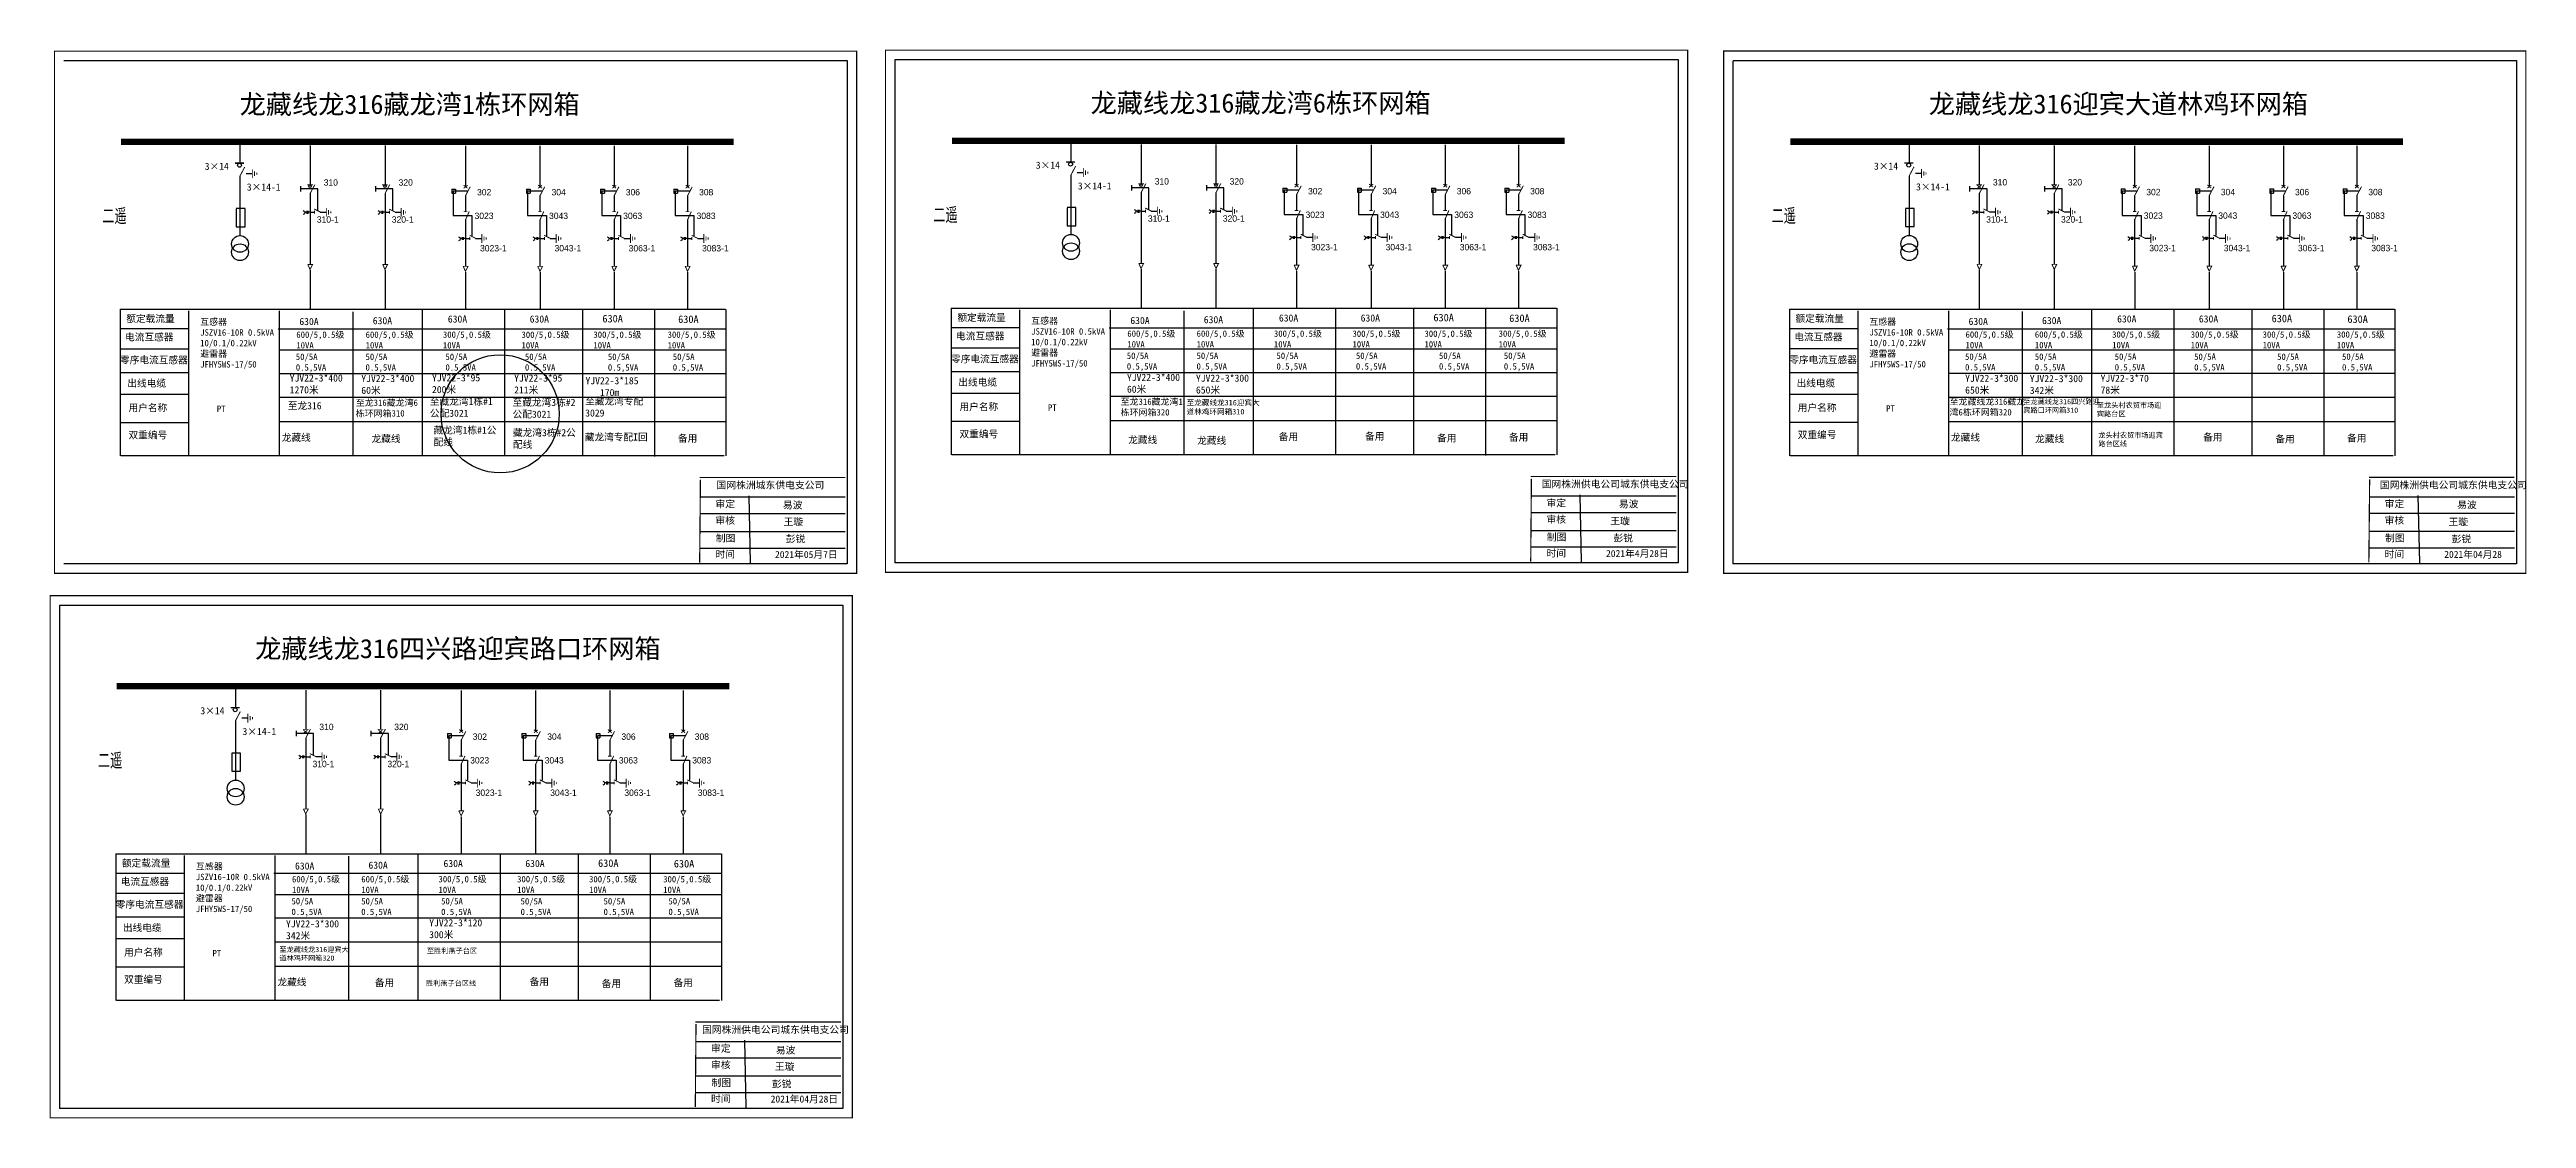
# Model space of a CAD drawing. Extents: x -188 to 199, y -69 to 98.
import ezdxf

# ---------------------------------------------------------------- set-up
doc = ezdxf.new("R2010")
doc.units = 0
doc.header["$LTSCALE"] = 0.774411
doc.linetypes.add('ACAD_ISO02W100', pattern=[15, 12, -3])
doc.linetypes.add('CENTER', pattern=[50.8, 31.75, -6.35, 6.35, -6.35])
doc.layers.get('0').update_dxf_attribs({"linetype": 'CONTINUOUS'})
doc.layers.add('2', color=7, linetype='CONTINUOUS')
doc.layers.add('3', color=7, linetype='CONTINUOUS')
doc.styles.add('hztxt_txtstyle_0.00_0_0', font='simkai.ttf')
doc.styles.add('hztxt_txtstyle_1.80_0_0', font='', dxfattribs={"height": 1.8, "bigfont": 'hztxt.shx'})
doc.styles.add('hztxt_txtstyle_2.70_0_0', font='simkai.ttf', dxfattribs={"height": 2.7})
doc.styles.add('KaiTi_txtstyle_1.11_0_0', font='simkai.ttf', dxfattribs={"height": 1.109414})
doc.styles.add('字体', font='', dxfattribs={"height": 2.5})
doc.styles.add('宋体', font='', dxfattribs={"width": 0.65})
doc.styles.get('hztxt_txtstyle_1.80_0_0').set_extended_font_data('hztxt')
doc.styles.get('字体').set_extended_font_data('SimSun')
doc.styles.get('宋体').set_extended_font_data('SimSun')

msp = doc.modelspace()

# ---------------------------------------------------------------- texts
at = {"color": 0, "linetype": 'Continuous', "style": 'hztxt_txtstyle_2.70_0_0'}
for s, p in [('3×14', (-163.9, 79.1)), ('3×14', (-33.9, 79.27)), ('3×14', (97.21, 79.12)), ('3×14-1', (-157.31, 75.85)), ('3×14-1', (-27.32, 76.02)), ('3×14-1', (103.8, 75.88)), ('3×14', (-164.58, -6.08)), ('3×14-1', (-157.99, -9.33))]:
    msp.add_text(s, height=1.109, dxfattribs=at).set_placement(p)
at = {"color": 0, "style": 'hztxt_txtstyle_1.80_0_0'}
for s, p in [('310', (-145.29, 76.62)), ('320', (-133.57, 76.62)), ('310', (-15.3, 76.79)), ('320', (-3.58, 76.79)), ('310', (115.82, 76.65)), ('320', (127.54, 76.65)), ('302', (-121.3, 75.1)), ('304', (-109.64, 75.1)), ('306', (-98.04, 75.1)), ('308', (-86.57, 75.1)), ('302', (8.69, 75.26)), ('304', (20.35, 75.26)), ('306', (31.95, 75.26)), ('308', (43.43, 75.26)), ('302', (139.81, 75.12)), ('304', (151.47, 75.12)), ('306', (163.07, 75.12)), ('308', (174.54, 75.12)), ('310-1', (-146.36, 70.82)), ('320-1', (-134.64, 70.82)), ('3023', (-121.69, 71.4)), ('3043', (-110.04, 71.4)), ('3063', (-98.44, 71.4)), ('3083', (-86.96, 71.4)), ('310-1', (-16.36, 70.98)), ('320-1', (-4.64, 70.98)), ('3023', (8.3, 71.57)), ('3043', (19.96, 71.57)), ('3063', (31.56, 71.57)), ('3083', (43.03, 71.57)), ('310-1', (114.76, 70.84)), ('320-1', (126.47, 70.84)), ('3023', (139.42, 71.43)), ('3043', (151.07, 71.43)), ('3063', (162.67, 71.43)), ('3083', (174.15, 71.43)), ('3023-1', (-120.83, 66.33)), ('3043-1', (-109.18, 66.33)), ('3063-1', (-97.58, 66.33)), ('3083-1', (-86.1, 66.33)), ('3023-1', (9.16, 66.5)), ('3043-1', (20.82, 66.5)), ('3063-1', (32.42, 66.5)), ('3083-1', (43.89, 66.5)), ('3023-1', (140.28, 66.36)), ('3043-1', (151.93, 66.36)), ('3063-1', (163.53, 66.36)), ('3083-1', (175.01, 66.36)), ('310', (-145.97, -8.56)), ('320', (-134.25, -8.56)), ('302', (-121.98, -10.08)), ('304', (-110.32, -10.08)), ('306', (-98.72, -10.08)), ('308', (-87.25, -10.08)), ('310-1', (-147.04, -14.36)), ('320-1', (-135.32, -14.36)), ('3023', (-122.38, -13.78)), ('3043', (-110.72, -13.78)), ('3063', (-99.12, -13.78)), ('3083', (-87.64, -13.78)), ('3023-1', (-121.52, -18.85)), ('3043-1', (-109.86, -18.85)), ('3063-1', (-98.26, -18.85)), ('3083-1', (-86.78, -18.85))]:
    msp.add_text(s, height=0.998, dxfattribs=at).set_placement(p)
at = {"color": 0, "linetype": 'Continuous', "attachment_point": 1}
for s, insert, char_height, width, style in [('{\\C256;龙藏线龙316藏龙湾1栋环网箱}', (-158.43, 90.85), 3, 90.5642, '字体'), ('{\\C256;龙藏线龙316藏龙湾6栋环网箱}', (-25.32, 91.05), 3, 90.5642, '字体'), ('{\\C256;龙藏线龙316迎宾大道林鸡环网箱}', (105.79, 90.91), 3, 90.5642, '字体'), ('{\\fSimSun|b0|i0|c134|p2;额定载流量}', (-176.17, 56.37), 1.1094, 17.8852, 'hztxt_txtstyle_2.70_0_0'), ('\\A1;{\\fSimSun|b0|i0|c134|p2;互感器\\PJSZV16-10R 0.5kVA\\P10/0.1/0.22kV\\P避雷器\\PJFHY5WS-17/50}', (-164.61, 55.82), 0.9985, 18.4113, 'hztxt_txtstyle_2.70_0_0'), ('{\\fSimSun|b0|i0|c134|p2;630A}', (-149.1, 55.92), 1.1094, 17.8852, 'hztxt_txtstyle_2.70_0_0'), ('{\\fSimSun|b0|i0|c134|p2;630A}', (-137.61, 56.05), 1.1094, 17.8852, 'hztxt_txtstyle_2.70_0_0'), ('{\\fSimSun|b0|i0|c134|p2;630A}', (-125.87, 56.31), 1.1094, 17.8852, 'hztxt_txtstyle_2.70_0_0'), ('{\\fSimSun|b0|i0|c134|p2;630A}', (-113.07, 56.31), 1.1094, 17.8852, 'hztxt_txtstyle_2.70_0_0'), ('{\\fSimSun|b0|i0|c134|p2;630A}', (-101.69, 56.4), 1.1757, 9.454, 'hztxt_txtstyle_0.00_0_0'), ('{\\fSimSun|b0|i0|c134|p2;630A}', (-89.84, 56.31), 1.1757, 9.454, 'hztxt_txtstyle_0.00_0_0'), ('{\\fSimSun|b0|i0|c134|p2;额定载流量}', (-46.17, 56.54), 1.1094, 17.8852, 'hztxt_txtstyle_2.70_0_0'), ('\\A1;{\\fSimSun|b0|i0|c134|p2;互感器\\PJSZV16-10R 0.5kVA\\P10/0.1/0.22kV\\P避雷器\\PJFHY5WS-17/50}', (-34.62, 55.98), 0.9985, 18.4113, 'hztxt_txtstyle_2.70_0_0'), ('{\\fSimSun|b0|i0|c134|p2;630A}', (-19.11, 56.08), 1.1094, 17.8852, 'hztxt_txtstyle_2.70_0_0'), ('{\\fSimSun|b0|i0|c134|p2;630A}', (-7.62, 56.21), 1.1094, 17.8852, 'hztxt_txtstyle_2.70_0_0'), ('{\\fSimSun|b0|i0|c134|p2;630A}', (4.13, 56.47), 1.1094, 17.8852, 'hztxt_txtstyle_2.70_0_0'), ('{\\fSimSun|b0|i0|c134|p2;630A}', (16.92, 56.47), 1.1094, 17.8852, 'hztxt_txtstyle_2.70_0_0'), ('{\\fSimSun|b0|i0|c134|p2;630A}', (28.3, 56.57), 1.1757, 9.454, 'hztxt_txtstyle_0.00_0_0'), ('{\\fSimSun|b0|i0|c134|p2;630A}', (40.16, 56.47), 1.1757, 9.454, 'hztxt_txtstyle_0.00_0_0'), ('{\\fSimSun|b0|i0|c134|p2;额定载流量}', (84.94, 56.4), 1.1094, 17.8852, 'hztxt_txtstyle_2.70_0_0'), ('\\A1;{\\fSimSun|b0|i0|c134|p2;互感器\\PJSZV16-10R 0.5kVA\\P10/0.1/0.22kV\\P避雷器\\PJFHY5WS-17/50}', (96.5, 55.84), 0.9985, 18.4113, 'hztxt_txtstyle_2.70_0_0'), ('{\\fSimSun|b0|i0|c134|p2;630A}', (112.01, 55.94), 1.1094, 17.8852, 'hztxt_txtstyle_2.70_0_0'), ('{\\fSimSun|b0|i0|c134|p2;630A}', (123.5, 56.07), 1.1094, 17.8852, 'hztxt_txtstyle_2.70_0_0'), ('{\\fSimSun|b0|i0|c134|p2;630A}', (135.25, 56.33), 1.1094, 17.8852, 'hztxt_txtstyle_2.70_0_0'), ('{\\fSimSun|b0|i0|c134|p2;630A}', (148.04, 56.33), 1.1094, 17.8852, 'hztxt_txtstyle_2.70_0_0'), ('{\\fSimSun|b0|i0|c134|p2;630A}', (159.42, 56.43), 1.1757, 9.454, 'hztxt_txtstyle_0.00_0_0'), ('{\\fSimSun|b0|i0|c134|p2;630A}', (171.27, 56.33), 1.1757, 9.454, 'hztxt_txtstyle_0.00_0_0'), ('{\\fSimSun|b0|i0|c134|p2;电流互感器}', (-176.36, 53.49), 1.1094, 17.8852, 'hztxt_txtstyle_2.70_0_0'), ('{\\fSimSun|b0|i0|c134|p2;50/5A\\P0.5,5VA}', (-149.65, 50.35), 0.9985, 17.8852, 'hztxt_txtstyle_2.70_0_0'), ('\\A1;{\\fSimSun|b0|i0|c134|p2;600/5,0.5级\\P10VA}', (-149.57, 53.81), 0.9985, 18.4113, 'hztxt_txtstyle_2.70_0_0'), ('{\\fSimSun|b0|i0|c134|p2;50/5A\\P0.5,5VA}', (-138.74, 50.35), 0.9985, 17.8852, 'hztxt_txtstyle_2.70_0_0'), ('\\A1;{\\fSimSun|b0|i0|c134|p2;600/5,0.5级\\P10VA}', (-138.73, 53.81), 0.9985, 18.4113, 'hztxt_txtstyle_2.70_0_0'), ('\\A1;{\\fSimSun|b0|i0|c134|p2;300/5,0.5级\\P10VA}', (-126.64, 53.81), 0.9985, 18.4113, 'hztxt_txtstyle_2.70_0_0'), ('{\\fSimSun|b0|i0|c134|p2;50/5A\\P0.5,5VA}', (-126.24, 50.35), 0.9985, 17.8852, 'hztxt_txtstyle_2.70_0_0'), ('\\A1;{\\fSimSun|b0|i0|c134|p2;300/5,0.5级\\P10VA}', (-114.35, 53.81), 0.9985, 18.4113, 'hztxt_txtstyle_2.70_0_0'), ('{\\fSimSun|b0|i0|c134|p2;50/5A\\P0.5,5VA}', (-113.81, 50.35), 0.9985, 17.8852, 'hztxt_txtstyle_2.70_0_0'), ('\\A1;{\\fSimSun|b0|i0|c134|p2;300/5,0.5级\\P10VA}', (-103.1, 53.81), 0.9985, 18.4113, 'hztxt_txtstyle_2.70_0_0'), ('{\\fSimSun|b0|i0|c134|p2;50/5A\\P0.5,5VA}', (-100.83, 50.35), 0.9985, 17.8852, 'hztxt_txtstyle_2.70_0_0'), ('\\A1;{\\fSimSun|b0|i0|c134|p2;300/5,0.5级\\P10VA}', (-91.49, 53.81), 0.9985, 18.4113, 'hztxt_txtstyle_2.70_0_0'), ('{\\fSimSun|b0|i0|c134|p2;50/5A\\P0.5,5VA}', (-90.68, 50.35), 0.9985, 17.8852, 'hztxt_txtstyle_2.70_0_0'), ('{\\fSimSun|b0|i0|c134|p2;电流互感器}', (-46.37, 53.65), 1.1094, 17.8852, 'hztxt_txtstyle_2.70_0_0'), ('{\\fSimSun|b0|i0|c134|p2;50/5A\\P0.5,5VA}', (-19.66, 50.51), 0.9985, 17.8852, 'hztxt_txtstyle_2.70_0_0'), ('\\A1;{\\fSimSun|b0|i0|c134|p2;600/5,0.5级\\P10VA}', (-19.58, 53.97), 0.9985, 18.4113, 'hztxt_txtstyle_2.70_0_0'), ('{\\fSimSun|b0|i0|c134|p2;50/5A\\P0.5,5VA}', (-8.75, 50.51), 0.9985, 17.8852, 'hztxt_txtstyle_2.70_0_0'), ('\\A1;{\\fSimSun|b0|i0|c134|p2;600/5,0.5级\\P10VA}', (-8.74, 53.97), 0.9985, 18.4113, 'hztxt_txtstyle_2.70_0_0'), ('\\A1;{\\fSimSun|b0|i0|c134|p2;300/5,0.5级\\P10VA}', (3.35, 53.97), 0.9985, 18.4113, 'hztxt_txtstyle_2.70_0_0'), ('{\\fSimSun|b0|i0|c134|p2;50/5A\\P0.5,5VA}', (3.75, 50.51), 0.9985, 17.8852, 'hztxt_txtstyle_2.70_0_0'), ('\\A1;{\\fSimSun|b0|i0|c134|p2;300/5,0.5级\\P10VA}', (15.64, 53.97), 0.9985, 18.4113, 'hztxt_txtstyle_2.70_0_0'), ('{\\fSimSun|b0|i0|c134|p2;50/5A\\P0.5,5VA}', (16.18, 50.51), 0.9985, 17.8852, 'hztxt_txtstyle_2.70_0_0'), ('\\A1;{\\fSimSun|b0|i0|c134|p2;300/5,0.5级\\P10VA}', (26.9, 53.97), 0.9985, 18.4113, 'hztxt_txtstyle_2.70_0_0'), ('{\\fSimSun|b0|i0|c134|p2;50/5A\\P0.5,5VA}', (29.17, 50.51), 0.9985, 17.8852, 'hztxt_txtstyle_2.70_0_0'), ('\\A1;{\\fSimSun|b0|i0|c134|p2;300/5,0.5级\\P10VA}', (38.5, 53.97), 0.9985, 18.4113, 'hztxt_txtstyle_2.70_0_0'), ('{\\fSimSun|b0|i0|c134|p2;50/5A\\P0.5,5VA}', (39.32, 50.51), 0.9985, 17.8852, 'hztxt_txtstyle_2.70_0_0'), ('{\\fSimSun|b0|i0|c134|p2;电流互感器}', (84.75, 53.51), 1.1094, 17.8852, 'hztxt_txtstyle_2.70_0_0'), ('{\\fSimSun|b0|i0|c134|p2;50/5A\\P0.5,5VA}', (111.46, 50.37), 0.9985, 17.8852, 'hztxt_txtstyle_2.70_0_0'), ('\\A1;{\\fSimSun|b0|i0|c134|p2;600/5,0.5级\\P10VA}', (111.54, 53.83), 0.9985, 18.4113, 'hztxt_txtstyle_2.70_0_0'), ('{\\fSimSun|b0|i0|c134|p2;50/5A\\P0.5,5VA}', (122.37, 50.37), 0.9985, 17.8852, 'hztxt_txtstyle_2.70_0_0'), ('\\A1;{\\fSimSun|b0|i0|c134|p2;600/5,0.5级\\P10VA}', (122.38, 53.83), 0.9985, 18.4113, 'hztxt_txtstyle_2.70_0_0'), ('\\A1;{\\fSimSun|b0|i0|c134|p2;300/5,0.5级\\P10VA}', (134.47, 53.83), 0.9985, 18.4113, 'hztxt_txtstyle_2.70_0_0'), ('{\\fSimSun|b0|i0|c134|p2;50/5A\\P0.5,5VA}', (134.87, 50.37), 0.9985, 17.8852, 'hztxt_txtstyle_2.70_0_0'), ('\\A1;{\\fSimSun|b0|i0|c134|p2;300/5,0.5级\\P10VA}', (146.76, 53.83), 0.9985, 18.4113, 'hztxt_txtstyle_2.70_0_0'), ('{\\fSimSun|b0|i0|c134|p2;50/5A\\P0.5,5VA}', (147.3, 50.37), 0.9985, 17.8852, 'hztxt_txtstyle_2.70_0_0'), ('\\A1;{\\fSimSun|b0|i0|c134|p2;300/5,0.5级\\P10VA}', (158.01, 53.83), 0.9985, 18.4113, 'hztxt_txtstyle_2.70_0_0'), ('{\\fSimSun|b0|i0|c134|p2;50/5A\\P0.5,5VA}', (160.28, 50.37), 0.9985, 17.8852, 'hztxt_txtstyle_2.70_0_0'), ('\\A1;{\\fSimSun|b0|i0|c134|p2;300/5,0.5级\\P10VA}', (169.62, 53.83), 0.9985, 18.4113, 'hztxt_txtstyle_2.70_0_0'), ('{\\fSimSun|b0|i0|c134|p2;50/5A\\P0.5,5VA}', (170.43, 50.37), 0.9985, 17.8852, 'hztxt_txtstyle_2.70_0_0'), ('{\\fSimSun|b0|i0|c134|p2;零序电流互感器}', (-177.15, 49.91), 1.1094, 17.8852, 'hztxt_txtstyle_2.70_0_0'), ('{\\fSimSun|b0|i0|c134|p2;YJV22-3*400\\P1270米}', (-150.61, 47.08), 1.1094, 17.8852, 'hztxt_txtstyle_2.70_0_0'), ('{\\fSimSun|b0|i0|c134|p2;YJV22-3*400\\P60米}', (-139.41, 47.01), 1.1094, 17.8852, 'hztxt_txtstyle_2.70_0_0'), ('{\\fSimSun|b0|i0|c134|p2;YJV22-3*95\\P200米}', (-128.35, 47.12), 1.1094, 17.8852, 'hztxt_txtstyle_2.70_0_0'), ('{\\fSimSun|b0|i0|c134|p2;YJV22-3*95\\P211米}', (-115.5, 47.07), 1.1094, 17.8852, 'hztxt_txtstyle_2.70_0_0'), ('{\\fSimSun|b0|i0|c134|p2;YJV22-3*185\\P   170m}', (-104.34, 46.66), 1.1094, 9.2379, 'hztxt_txtstyle_2.70_0_0'), ('{\\fSimSun|b0|i0|c134|p2;零序电流互感器}', (-47.15, 50.07), 1.1094, 17.8852, 'hztxt_txtstyle_2.70_0_0'), ('{\\fSimSun|b0|i0|c134|p2;出线电缆}', (-46.02, 46.43), 1.1094, 17.8852, 'hztxt_txtstyle_2.70_0_0'), ('{\\fSimSun|b0|i0|c134|p2;YJV22-3*400\\P60米}', (-19.64, 47.18), 1.1094, 17.8852, 'hztxt_txtstyle_2.70_0_0'), ('{\\fSimSun|b0|i0|c134|p2;YJV22-3*300\\P650米}', (-8.85, 47.06), 1.1094, 17.8852, 'hztxt_txtstyle_2.70_0_0'), ('{\\fSimSun|b0|i0|c134|p2;零序电流互感器}', (83.96, 49.93), 1.1094, 17.8852, 'hztxt_txtstyle_2.70_0_0'), ('{\\fSimSun|b0|i0|c134|p2;YJV22-3*300\\P650米}', (111.48, 47.04), 1.1094, 17.8852, 'hztxt_txtstyle_2.70_0_0'), ('{\\fSimSun|b0|i0|c134|p2;YJV22-3*300\\P342米}', (121.59, 46.99), 1.1094, 17.8852, 'hztxt_txtstyle_2.70_0_0'), ('{\\fSimSun|b0|i0|c134|p2;YJV22-3*70\\P78米}', (132.66, 47.04), 1.1094, 17.8852, 'hztxt_txtstyle_2.70_0_0'), ('{\\fSimSun|b0|i0|c134|p2;出线电缆}', (-176.01, 46.27), 1.1094, 17.8852, 'hztxt_txtstyle_2.70_0_0'), ('{\\fSimSun|b0|i0|c134|p2;至龙316}', (-150.91, 42.75), 1.1094, 9.6036, 'hztxt_txtstyle_2.70_0_0'), ('{\\fSimSun|b0|i0|c134|p2;至龙316藏龙湾6栋环网箱310}', (-140.27, 43.17), 1, 9.6969, 'hztxt_txtstyle_2.70_0_0'), ('{\\fSimSun|b0|i0|c134|p2;至藏龙湾1栋#1公配3021}', (-128.68, 43.42), 1.1094, 10.8342, 'hztxt_txtstyle_2.70_0_0'), ('{\\fSimSun|b0|i0|c134|p2;至藏龙湾3栋#2公配3021}', (-115.74, 43.27), 1.1094, 10.8342, 'hztxt_txtstyle_2.70_0_0'), ('{\\fSimSun|b0|i0|c134|p2;用户名称}', (-45.83, 42.59), 1.1094, 17.8852, 'hztxt_txtstyle_2.70_0_0'), ('{\\fSimSun|b0|i0|c134|p2;至龙316藏龙湾1栋环网箱320}', (-20.62, 43.33), 1, 9.6969, 'hztxt_txtstyle_2.70_0_0'), ('{\\fSimSun|b0|i0|c134|p2;至\\C256;龙藏线龙316迎宾大道林鸡环网箱\\C0;310}', (-10.31, 43.1), 0.85, 10.9005, 'hztxt_txtstyle_2.70_0_0'), ('{\\fSimSun|b0|i0|c134|p2;出线电缆}', (85.1, 46.29), 1.1094, 17.8852, 'hztxt_txtstyle_2.70_0_0'), ('{\\fSimSun|b0|i0|c134|p2;至\\C256;龙藏线龙316藏龙湾6栋环网箱\\C0;320}', (109.04, 43.34), 1, 11.9559, 'hztxt_txtstyle_2.70_0_0'), ('{\\fSimSun|b0|i0|c134|p2;至\\C256;龙藏线龙316四兴路迎宾路口环网箱\\C0;310}', (120.57, 43.23), 0.8, 10.7118, 'hztxt_txtstyle_2.70_0_0'), ('{\\fSimSun|b0|i0|c134|p2;至\\C256;龙头村农贸市场迎宾路台区}', (132.09, 42.67), 0.8, 10.7118, 'hztxt_txtstyle_2.70_0_0'), ('{\\fSimSun|b0|i0|c134|p2;用户名称}', (-175.82, 42.42), 1.1094, 17.8852, 'hztxt_txtstyle_2.70_0_0'), ('{\\fSimSun|b0|i0|c134|p2;PT}', (-162, 42.22), 1.0024, 7.7986, 'hztxt_txtstyle_0.00_0_0'), ('{\\fSimSun|b0|i0|c134|p2;藏龙湾1栋#1公配线}', (-128.1, 38.92), 1.1094, 10.8342, 'hztxt_txtstyle_2.70_0_0'), ('{\\fSimSun|b0|i0|c134|p2;PT}', (-32, 42.39), 1.0024, 7.7986, 'hztxt_txtstyle_0.00_0_0'), ('{\\fSimSun|b0|i0|c134|p2;用户名称}', (85.29, 42.45), 1.1094, 17.8852, 'hztxt_txtstyle_2.70_0_0'), ('{\\fSimSun|b0|i0|c134|p2;PT}', (99.11, 42.25), 1.0024, 7.7986, 'hztxt_txtstyle_0.00_0_0'), ('{\\fSimSun|b0|i0|c134|p2;双重编号}', (-175.82, 38.16), 1.1094, 17.8852, 'hztxt_txtstyle_2.70_0_0'), ('{\\fSimSun|b0|i0|c134|p2;龙藏线}', (-151.85, 37.77), 1.1094, 12.4276, 'hztxt_txtstyle_2.70_0_0'), ('{\\fSimSun|b0|i0|c134|p2;龙藏线}', (-137.8, 37.59), 1.1094, 12.4276, 'hztxt_txtstyle_2.70_0_0'), ('{\\fSimSun|b0|i0|c134|p2;藏龙湾3栋#2公配线}', (-115.68, 38.53), 1.1094, 10.8342, 'hztxt_txtstyle_2.70_0_0'), ('{\\fSimSun|b0|i0|c134|p2;\\C7;藏龙湾专配\\C0;I回}', (-104.45, 37.85), 1.1094, 12.4276, 'hztxt_txtstyle_2.70_0_0'), ('{\\fSimSun|b0|i0|c134|p2;备用}', (-89.88, 37.65), 1.1094, 12.4276, 'hztxt_txtstyle_2.70_0_0'), ('{\\fSimSun|b0|i0|c134|p2;双重编号}', (-45.83, 38.33), 1.1094, 17.8852, 'hztxt_txtstyle_2.70_0_0'), ('{\\fSimSun|b0|i0|c134|p2;龙藏线}', (-19.44, 37.41), 1.1094, 12.4276, 'hztxt_txtstyle_2.70_0_0'), ('{\\fSimSun|b0|i0|c134|p2;龙藏线}', (-8.65, 37.3), 1.1094, 12.4276, 'hztxt_txtstyle_2.70_0_0'), ('{\\fSimSun|b0|i0|c134|p2;备用}', (4.11, 37.91), 1.1094, 12.4276, 'hztxt_txtstyle_2.70_0_0'), ('{\\fSimSun|b0|i0|c134|p2;备用}', (17.6, 37.97), 1.1094, 12.4276, 'hztxt_txtstyle_2.70_0_0'), ('{\\fSimSun|b0|i0|c134|p2;备用}', (28.88, 37.69), 1.1094, 12.4276, 'hztxt_txtstyle_2.70_0_0'), ('{\\fSimSun|b0|i0|c134|p2;备用}', (40.11, 37.82), 1.1094, 12.4276, 'hztxt_txtstyle_2.70_0_0'), ('{\\fSimSun|b0|i0|c134|p2;双重编号}', (85.29, 38.19), 1.1094, 17.8852, 'hztxt_txtstyle_2.70_0_0'), ('{\\fSimSun|b0|i0|c134|p2;龙藏线}', (109.26, 37.8), 1.1094, 12.4276, 'hztxt_txtstyle_2.70_0_0'), ('{\\fSimSun|b0|i0|c134|p2;龙藏线}', (122.42, 37.56), 1.1094, 12.4276, 'hztxt_txtstyle_2.70_0_0'), ('{\\fSimSun|b0|i0|c134|p2;\\C256;龙头村农贸市场迎宾路台区线}', (132.32, 37.98), 0.8, 10.7118, 'hztxt_txtstyle_2.70_0_0'), ('{\\fSimSun|b0|i0|c134|p2;备用}', (148.71, 37.83), 1.1094, 12.4276, 'hztxt_txtstyle_2.70_0_0'), ('{\\fSimSun|b0|i0|c134|p2;备用}', (160, 37.55), 1.1094, 12.4276, 'hztxt_txtstyle_2.70_0_0'), ('{\\fSimSun|b0|i0|c134|p2;备用}', (171.23, 37.68), 1.1094, 12.4276, 'hztxt_txtstyle_2.70_0_0'), ('\\f\uffbfﾬￌﾣﾤ_GB2312|b0|i0|c134|p49;审定', (-84.02, 27.37), 1.0944, 8.5588, '字体'), ('国网株洲城东供电支公司', (-83.84, 30.32), 1.0944, 29.9201, '字体'), ('易波', (-73.45, 27.2), 1.094, 8.5588, '字体'), ('国网株洲供电公司城东供电支公司', (45.24, 30.48), 1.0944, 29.9201, '字体'), ('\\f\uffbfﾬￌﾣﾤ_GB2312|b0|i0|c134|p49;审定', (45.98, 27.53), 1.0944, 8.5588, '字体'), ('易波', (57.31, 27.37), 1.094, 8.5588, '字体'), ('国网株洲供电公司城东供电支公司', (176.35, 30.34), 1.0944, 29.9201, '字体'), ('\\f\uffbfﾬￌﾣﾤ_GB2312|b0|i0|c134|p49;审定', (177.09, 27.39), 1.0944, 8.5588, '字体'), ('易波', (188.43, 27.23), 1.094, 8.5588, '字体'), ('\\f\uffbfﾬￌﾣﾤ_GB2312|b0|i0|c134|p49;审核', (-84.02, 24.79), 1.0944, 8.5588, '字体'), ('王璇', (-73.35, 24.59), 1.094, 8.5588, '字体'), ('\\f\uffbfﾬￌﾣﾤ_GB2312|b0|i0|c134|p49;审核', (45.98, 24.96), 1.0944, 8.5588, '字体'), ('王璇', (55.97, 24.71), 1.094, 8.5588, '字体'), ('\\f\uffbfﾬￌﾣﾤ_GB2312|b0|i0|c134|p49;审核', (177.09, 24.82), 1.0944, 8.5588, '字体'), ('王璇', (187.09, 24.57), 1.094, 8.5588, '字体'), ('\\f\uffbfﾬￌﾣﾤ_GB2312|b0|i0|c134|p49;制图', (-83.96, 22.01), 1.0944, 8.5588, '字体'), ('\\f\uffbfﾬￌﾣﾤ_GB2312|b0|i0|c134|p49;时间', (-84.02, 19.5), 1.0944, 8.5588, '字体'), ('2021年05月7日', (-74.69, 19.46), 1.094, 16.0081, '字体'), ('彭锐', (-73.02, 21.91), 1.094, 8.5588, '字体'), ('\\f\uffbfﾬￌﾣﾤ_GB2312|b0|i0|c134|p49;制图', (46.03, 22.18), 1.0944, 8.5588, '字体'), ('\\f\uffbfﾬￌﾣﾤ_GB2312|b0|i0|c134|p49;时间', (45.98, 19.67), 1.0944, 8.5588, '字体'), ('2021年4月28日', (55.3, 19.62), 1.094, 16.0081, '字体'), ('彭锐', (56.45, 22.03), 1.094, 8.5588, '字体'), ('\\f\uffbfﾬￌﾣﾤ_GB2312|b0|i0|c134|p49;制图', (177.15, 22.04), 1.0944, 8.5588, '字体'), ('\\f\uffbfﾬￌﾣﾤ_GB2312|b0|i0|c134|p49;时间', (177.09, 19.52), 1.0944, 8.5588, '字体'), ('2021年04月28', (186.42, 19.48), 1.094, 16.0081, '字体'), ('彭锐', (187.57, 21.89), 1.094, 8.5588, '字体'), ('{\\C256;龙藏线龙316四兴路迎宾路口环网箱}', (-156, 5.7), 3, 90.5642, '字体'), ('{\\fSimSun|b0|i0|c134|p2;额定载流量}', (-176.85, -28.81), 1.1094, 17.8852, 'hztxt_txtstyle_2.70_0_0'), ('\\A1;{\\fSimSun|b0|i0|c134|p2;互感器\\PJSZV16-10R 0.5kVA\\P10/0.1/0.22kV\\P避雷器\\PJFHY5WS-17/50}', (-165.29, -29.37), 0.9985, 18.4113, 'hztxt_txtstyle_2.70_0_0'), ('{\\fSimSun|b0|i0|c134|p2;630A}', (-149.78, -29.26), 1.1094, 17.8852, 'hztxt_txtstyle_2.70_0_0'), ('{\\fSimSun|b0|i0|c134|p2;630A}', (-138.29, -29.13), 1.1094, 17.8852, 'hztxt_txtstyle_2.70_0_0'), ('{\\fSimSun|b0|i0|c134|p2;630A}', (-126.55, -28.87), 1.1094, 17.8852, 'hztxt_txtstyle_2.70_0_0'), ('{\\fSimSun|b0|i0|c134|p2;630A}', (-113.75, -28.87), 1.1094, 17.8852, 'hztxt_txtstyle_2.70_0_0'), ('{\\fSimSun|b0|i0|c134|p2;630A}', (-102.37, -28.78), 1.1757, 9.454, 'hztxt_txtstyle_0.00_0_0'), ('{\\fSimSun|b0|i0|c134|p2;630A}', (-90.52, -28.87), 1.1757, 9.454, 'hztxt_txtstyle_0.00_0_0'), ('{\\fSimSun|b0|i0|c134|p2;电流互感器}', (-177.04, -31.7), 1.1094, 17.8852, 'hztxt_txtstyle_2.70_0_0'), ('{\\fSimSun|b0|i0|c134|p2;50/5A\\P0.5,5VA}', (-150.33, -34.83), 0.9985, 17.8852, 'hztxt_txtstyle_2.70_0_0'), ('\\A1;{\\fSimSun|b0|i0|c134|p2;600/5,0.5级\\P10VA}', (-150.25, -31.38), 0.9985, 18.4113, 'hztxt_txtstyle_2.70_0_0'), ('{\\fSimSun|b0|i0|c134|p2;50/5A\\P0.5,5VA}', (-139.42, -34.83), 0.9985, 17.8852, 'hztxt_txtstyle_2.70_0_0'), ('\\A1;{\\fSimSun|b0|i0|c134|p2;600/5,0.5级\\P10VA}', (-139.41, -31.38), 0.9985, 18.4113, 'hztxt_txtstyle_2.70_0_0'), ('\\A1;{\\fSimSun|b0|i0|c134|p2;300/5,0.5级\\P10VA}', (-127.33, -31.38), 0.9985, 18.4113, 'hztxt_txtstyle_2.70_0_0'), ('{\\fSimSun|b0|i0|c134|p2;50/5A\\P0.5,5VA}', (-126.92, -34.83), 0.9985, 17.8852, 'hztxt_txtstyle_2.70_0_0'), ('\\A1;{\\fSimSun|b0|i0|c134|p2;300/5,0.5级\\P10VA}', (-115.03, -31.38), 0.9985, 18.4113, 'hztxt_txtstyle_2.70_0_0'), ('{\\fSimSun|b0|i0|c134|p2;50/5A\\P0.5,5VA}', (-114.49, -34.83), 0.9985, 17.8852, 'hztxt_txtstyle_2.70_0_0'), ('\\A1;{\\fSimSun|b0|i0|c134|p2;300/5,0.5级\\P10VA}', (-103.78, -31.38), 0.9985, 18.4113, 'hztxt_txtstyle_2.70_0_0'), ('{\\fSimSun|b0|i0|c134|p2;50/5A\\P0.5,5VA}', (-101.51, -34.83), 0.9985, 17.8852, 'hztxt_txtstyle_2.70_0_0'), ('\\A1;{\\fSimSun|b0|i0|c134|p2;300/5,0.5级\\P10VA}', (-92.18, -31.38), 0.9985, 18.4113, 'hztxt_txtstyle_2.70_0_0'), ('{\\fSimSun|b0|i0|c134|p2;50/5A\\P0.5,5VA}', (-91.36, -34.83), 0.9985, 17.8852, 'hztxt_txtstyle_2.70_0_0'), ('{\\fSimSun|b0|i0|c134|p2;零序电流互感器}', (-177.83, -35.27), 1.1094, 17.8852, 'hztxt_txtstyle_2.70_0_0'), ('{\\fSimSun|b0|i0|c134|p2;YJV22-3*300\\P342米}', (-151.19, -38.31), 1.1094, 17.8852, 'hztxt_txtstyle_2.70_0_0'), ('{\\fSimSun|b0|i0|c134|p2;YJV22-3*120\\P300米}', (-128.79, -38.15), 1.1094, 17.8852, 'hztxt_txtstyle_2.70_0_0'), ('{\\fSimSun|b0|i0|c134|p2;出线电缆}', (-176.7, -38.91), 1.1094, 17.8852, 'hztxt_txtstyle_2.70_0_0'), ('{\\fSimSun|b0|i0|c134|p2;用户名称}', (-176.51, -42.76), 1.1094, 17.8852, 'hztxt_txtstyle_2.70_0_0'), ('{\\fSimSun|b0|i0|c134|p2;至\\C256;龙藏线龙316迎宾大道林鸡环网箱\\C0;320}', (-152.21, -42.48), 0.8, 10.3613, 'hztxt_txtstyle_2.70_0_0'), ('{\\fSimSun|b0|i0|c134|p2;至\\C256;胜利燕子台区}', (-129.14, -42.68), 0.8, 10.3613, 'hztxt_txtstyle_2.70_0_0'), ('{\\fSimSun|b0|i0|c134|p2;PT}', (-162.68, -42.96), 1.0024, 7.7986, 'hztxt_txtstyle_0.00_0_0'), ('{\\fSimSun|b0|i0|c134|p2;双重编号}', (-176.51, -47.02), 1.1094, 17.8852, 'hztxt_txtstyle_2.70_0_0'), ('{\\fSimSun|b0|i0|c134|p2;龙藏线}', (-152.53, -47.41), 1.1094, 12.4276, 'hztxt_txtstyle_2.70_0_0'), ('{\\fSimSun|b0|i0|c134|p2;备用}', (-137.29, -47.51), 1.1094, 12.4276, 'hztxt_txtstyle_2.70_0_0'), ('{\\fSimSun|b0|i0|c134|p2;\\C256;胜利燕子台区线}', (-129.28, -47.74), 0.8, 10.3613, 'hztxt_txtstyle_2.70_0_0'), ('{\\fSimSun|b0|i0|c134|p2;备用}', (-113.08, -47.37), 1.1094, 12.4276, 'hztxt_txtstyle_2.70_0_0'), ('{\\fSimSun|b0|i0|c134|p2;备用}', (-101.8, -47.66), 1.1094, 12.4276, 'hztxt_txtstyle_2.70_0_0'), ('{\\fSimSun|b0|i0|c134|p2;备用}', (-90.56, -47.53), 1.1094, 12.4276, 'hztxt_txtstyle_2.70_0_0'), ('国网株洲供电公司城东供电支公司', (-86.11, -54.87), 1.0944, 29.9201, '字体'), ('\\f\uffbfﾬￌﾣﾤ_GB2312|b0|i0|c134|p49;审定', (-84.7, -57.81), 1.0944, 8.5588, '字体'), ('易波', (-74.57, -58.08), 1.094, 8.5588, '字体'), ('\\f\uffbfﾬￌﾣﾤ_GB2312|b0|i0|c134|p49;审核', (-84.7, -60.39), 1.0944, 8.5588, '字体'), ('王璇', (-74.71, -60.64), 1.094, 8.5588, '字体'), ('\\f\uffbfﾬￌﾣﾤ_GB2312|b0|i0|c134|p49;制图', (-84.64, -63.17), 1.0944, 8.5588, '字体'), ('\\f\uffbfﾬￌﾣﾤ_GB2312|b0|i0|c134|p49;时间', (-84.7, -65.68), 1.0944, 8.5588, '字体'), ('2021年04月28日', (-75.37, -65.73), 1.0944, 16.0081, '字体'), ('彭锐', (-75.19, -63.37), 1.094, 8.5588, '字体')]:
    msp.add_mtext(s, dxfattribs=dict(at, insert=insert, char_height=char_height, width=width, style=style))
at = {"color": 7, "linetype": 'Continuous', "insert": (-104.39, 43.46), "char_height": 1.1094, "width": 9.6036, "attachment_point": 1, "style": 'KaiTi_txtstyle_1.11_0_0'}
msp.add_mtext('{\\fSimSun|b0|i0|c134|p2;至藏龙湾专配3029}', dxfattribs=at)
at = {"layer": '3', "color": 0, "style": '宋体', "width": 0.65}
for p in [(-179.92, 70.83, -0.03), (-49.93, 71, -0.03), (81.19, 70.86, -0.03), (-180.6, -14.35, -0.03)]:
    msp.add_text('二遥', height=2.143, dxfattribs=at).set_placement(p)

# ---------------------------------------------------------------- blocks, each defined once
blk = doc.blocks.new('JD')
for points in [[(-2, 0.2), (-2, -0.2), (2, 0.2), (2, -0.2)], [(1, -1.2), (1, -0.8), (-1, -1.2), (-1, -0.8)], [(-0.5, -1.8), (-0.5, -2.2), (0.5, -1.8), (0.5, -2.2)]]:
    blk.add_trace(points)

# ---------------------------------------------------------------- linework, layer by layer
at = {"linetype": 'Continuous'}
for p, q in [((-55.96, 96.31), (-55.96, 17.6)), ((75.16, 96.17), (75.16, 17.46)), ((-186.63, 10.96), (-186.63, -67.75))]:
    msp.add_line(p, q, dxfattribs=at)
at = {"color": 0}
for p, q in [((-158.41, 83.48), (-158.41, 80.19)), ((-147.42, 82.88), (-147.42, 76.77)), ((-135.7, 82.88), (-135.7, 76.77)), ((-123.12, 82.85), (-123.12, 76.43)), ((-111.46, 82.85), (-111.46, 76.43)), ((-99.86, 82.85), (-99.86, 76.43)), ((-88.38, 82.85), (-88.38, 76.43)), ((-28.41, 83.64), (-28.41, 80.36)), ((-17.43, 83.04), (-17.43, 76.93)), ((-5.71, 83.04), (-5.71, 76.93)), ((6.88, 83.01), (6.88, 76.59)), ((18.54, 83.01), (18.54, 76.59)), ((30.13, 83.01), (30.13, 76.59)), ((41.61, 83.01), (41.61, 76.59)), ((102.7, 83.5), (102.7, 80.22)), ((113.69, 82.9), (113.69, 76.79)), ((125.41, 82.9), (125.41, 76.79)), ((137.99, 82.87), (137.99, 76.45)), ((149.65, 82.87), (149.65, 76.45)), ((161.25, 82.87), (161.25, 76.45)), ((172.73, 82.87), (172.73, 76.45)), ((-158.39, 78.16), (-158.39, 68.83)), ((-157.41, 78.53), (-156.47, 78.53)), ((-28.4, 78.32), (-28.4, 69)), ((-27.42, 78.69), (-26.47, 78.69)), ((102.72, 78.18), (102.72, 68.86)), ((103.7, 78.55), (104.64, 78.55)), ((-147.42, 75.41), (-147.42, 64.3)), ((-135.7, 75.41), (-135.7, 64.3)), ((-125.25, 76.08), (-124.65, 76.08)), ((-125.25, 76.08), (-125.25, 75.42)), ((-125.25, 75.42), (-124.65, 75.42)), ((-124.65, 76.08), (-124.65, 75.42)), ((-123.12, 75.07), (-123.12, 72.59)), ((-113.59, 76.08), (-112.99, 76.08)), ((-113.59, 76.08), (-113.59, 75.42)), ((-113.59, 75.42), (-112.99, 75.42)), ((-112.99, 76.08), (-112.99, 75.42)), ((-111.46, 75.07), (-111.46, 72.59)), ((-101.99, 76.08), (-101.39, 76.08)), ((-101.99, 76.08), (-101.99, 75.42)), ((-101.99, 75.42), (-101.39, 75.42)), ((-101.39, 76.08), (-101.39, 75.42)), ((-99.86, 75.07), (-99.86, 72.59)), ((-90.51, 76.08), (-89.92, 76.08)), ((-90.51, 76.08), (-90.51, 75.42)), ((-90.51, 75.42), (-89.92, 75.42)), ((-89.92, 76.08), (-89.92, 75.42)), ((-88.38, 75.07), (-88.38, 72.59)), ((-17.43, 75.57), (-17.43, 64.47)), ((-5.71, 75.57), (-5.71, 64.47)), ((4.75, 76.25), (5.35, 76.25)), ((4.75, 76.25), (4.75, 75.58)), ((4.75, 75.58), (5.35, 75.58)), ((5.35, 76.25), (5.35, 75.58)), ((6.88, 75.23), (6.88, 72.76)), ((16.4, 76.25), (17, 76.25)), ((16.4, 76.25), (16.4, 75.58)), ((16.4, 75.58), (17, 75.58)), ((17, 76.25), (17, 75.58)), ((18.54, 75.23), (18.54, 72.76)), ((28, 76.25), (28.6, 76.25)), ((28, 76.25), (28, 75.58)), ((28, 75.58), (28.6, 75.58)), ((28.6, 76.25), (28.6, 75.58)), ((30.13, 75.23), (30.13, 72.76)), ((39.48, 76.25), (40.08, 76.25)), ((39.48, 76.25), (39.48, 75.58)), ((39.48, 75.58), (40.08, 75.58)), ((40.08, 76.25), (40.08, 75.58)), ((41.61, 75.23), (41.61, 72.76)), ((113.69, 75.43), (113.69, 64.33)), ((125.41, 75.43), (125.41, 64.33)), ((135.86, 76.11), (136.46, 76.11)), ((135.86, 76.11), (135.86, 75.44)), ((135.86, 75.44), (136.46, 75.44)), ((136.46, 76.11), (136.46, 75.44)), ((137.99, 75.09), (137.99, 72.62)), ((147.52, 76.11), (148.12, 76.11)), ((147.52, 76.11), (147.52, 75.44)), ((147.52, 75.44), (148.12, 75.44)), ((148.12, 76.11), (148.12, 75.44)), ((149.65, 75.09), (149.65, 72.62)), ((159.12, 76.11), (159.72, 76.11)), ((159.12, 76.11), (159.12, 75.44)), ((159.12, 75.44), (159.72, 75.44)), ((159.72, 76.11), (159.72, 75.44)), ((161.25, 75.09), (161.25, 72.62)), ((170.6, 76.11), (171.2, 76.11)), ((170.6, 76.11), (170.6, 75.44)), ((170.6, 75.44), (171.2, 75.44)), ((171.2, 76.11), (171.2, 75.44)), ((172.73, 75.09), (172.73, 72.62)), ((-147.42, 72.46), (-146.73, 72.46)), ((-145.83, 72.48), (-144.89, 72.48)), ((-135.7, 72.46), (-135.01, 72.46)), ((-134.11, 72.48), (-133.17, 72.48)), ((-123.12, 71.35), (-123.12, 64.05)), ((-111.46, 71.35), (-111.46, 64.05)), ((-99.86, 71.35), (-99.86, 64.05)), ((-88.38, 71.35), (-88.38, 64.05)), ((-17.43, 72.62), (-16.74, 72.62)), ((-15.84, 72.64), (-14.89, 72.64)), ((-5.71, 72.62), (-5.02, 72.62)), ((-4.12, 72.64), (-3.18, 72.64)), ((6.88, 71.52), (6.88, 64.21)), ((18.54, 71.52), (18.54, 64.21)), ((30.13, 71.52), (30.13, 64.21)), ((41.61, 71.52), (41.61, 64.21)), ((113.69, 72.48), (114.38, 72.48)), ((115.28, 72.5), (116.22, 72.5)), ((125.41, 72.48), (126.1, 72.48)), ((127, 72.5), (127.94, 72.5)), ((137.99, 71.38), (137.99, 64.07)), ((149.65, 71.38), (149.65, 64.07)), ((161.25, 71.38), (161.25, 64.07)), ((172.73, 71.38), (172.73, 64.07)), ((-123.12, 68.35), (-122.43, 68.35)), ((-121.52, 68.37), (-120.58, 68.37)), ((-111.46, 68.35), (-110.77, 68.35)), ((-109.86, 68.37), (-108.92, 68.37)), ((-99.86, 68.35), (-99.17, 68.35)), ((-98.27, 68.37), (-97.33, 68.37)), ((-88.38, 68.35), (-87.69, 68.35)), ((-86.79, 68.37), (-85.85, 68.37)), ((6.88, 68.52), (7.57, 68.52)), ((8.47, 68.54), (9.41, 68.54)), ((18.54, 68.52), (19.23, 68.52)), ((20.13, 68.54), (21.07, 68.54)), ((30.13, 68.52), (30.82, 68.52)), ((31.73, 68.54), (32.67, 68.54)), ((41.61, 68.52), (42.3, 68.52)), ((43.2, 68.54), (44.14, 68.54)), ((137.99, 68.38), (138.69, 68.38)), ((139.59, 68.4), (140.53, 68.4)), ((149.65, 68.38), (150.34, 68.38)), ((151.25, 68.4), (152.19, 68.4)), ((161.25, 68.38), (161.94, 68.38)), ((162.84, 68.4), (163.78, 68.4)), ((172.73, 68.38), (173.42, 68.38)), ((174.32, 68.4), (175.26, 68.4)), ((-36.35, 54.37), (-47.06, 54.37)), ((-166.39, 51.05), (-177.09, 51.05)), ((-166.35, 54.2), (-177.05, 54.2)), ((-36.39, 51.22), (-47.1, 51.22)), ((94.72, 51.08), (84.02, 51.08)), ((94.76, 54.23), (84.06, 54.23)), ((-166.39, 47.34), (-177.09, 47.34)), ((-36.39, 47.5), (-47.1, 47.5)), ((94.72, 47.36), (84.02, 47.36)), ((-166.43, 43.95), (-177.13, 43.95)), ((-36.44, 44.11), (-47.14, 44.11)), ((94.68, 43.97), (83.98, 43.97)), ((-166.39, 39.54), (-177.09, 39.54)), ((-36.4, 39.7), (-47.1, 39.7)), ((94.72, 39.56), (84.02, 39.56)), ((-159.09, -1.7), (-159.09, -4.99)), ((-148.1, -2.3), (-148.1, -8.42)), ((-136.39, -2.3), (-136.39, -8.42)), ((-123.8, -2.34), (-123.8, -8.75)), ((-112.14, -2.34), (-112.14, -8.75)), ((-100.54, -2.34), (-100.54, -8.75)), ((-89.07, -2.34), (-89.07, -8.75)), ((-159.07, -7.03), (-159.07, -16.35)), ((-158.09, -6.66), (-157.15, -6.66)), ((-148.1, -9.78), (-148.1, -20.88)), ((-136.39, -9.78), (-136.39, -20.88)), ((-125.93, -9.1), (-125.33, -9.1)), ((-125.93, -9.1), (-125.93, -9.77)), ((-125.93, -9.77), (-125.33, -9.77)), ((-125.33, -9.1), (-125.33, -9.77)), ((-123.8, -10.12), (-123.8, -12.59)), ((-114.27, -9.1), (-113.67, -9.1)), ((-114.27, -9.1), (-114.27, -9.77)), ((-114.27, -9.77), (-113.67, -9.77)), ((-113.67, -9.1), (-113.67, -9.77)), ((-112.14, -10.12), (-112.14, -12.59)), ((-102.67, -9.1), (-102.07, -9.1)), ((-102.67, -9.1), (-102.67, -9.77)), ((-102.67, -9.77), (-102.07, -9.77)), ((-102.07, -9.1), (-102.07, -9.77)), ((-100.54, -10.12), (-100.54, -12.59)), ((-91.2, -9.1), (-90.6, -9.1)), ((-91.2, -9.1), (-91.2, -9.77)), ((-91.2, -9.77), (-90.6, -9.77)), ((-90.6, -9.1), (-90.6, -9.77)), ((-89.07, -10.12), (-89.07, -12.59)), ((-148.1, -12.73), (-147.41, -12.73)), ((-146.51, -12.71), (-145.57, -12.71)), ((-136.39, -12.73), (-135.69, -12.73)), ((-134.79, -12.71), (-133.85, -12.71)), ((-123.8, -13.83), (-123.8, -21.14)), ((-112.14, -13.83), (-112.14, -21.14)), ((-100.54, -13.83), (-100.54, -21.14)), ((-89.07, -13.83), (-89.07, -21.14)), ((-123.8, -16.83), (-123.11, -16.83)), ((-122.2, -16.81), (-121.26, -16.81)), ((-112.14, -16.83), (-111.45, -16.83)), ((-110.55, -16.81), (-109.61, -16.81)), ((-100.54, -16.83), (-99.85, -16.83)), ((-98.95, -16.81), (-98.01, -16.81)), ((-89.07, -16.83), (-88.37, -16.83)), ((-87.47, -16.81), (-86.53, -16.81)), ((-167.03, -30.98), (-177.73, -30.98)), ((-167.07, -34.13), (-177.77, -34.13)), ((-167.07, -37.84), (-177.77, -37.84)), ((-167.11, -41.23), (-177.81, -41.23)), ((-167.07, -45.64), (-177.78, -45.64))]:
    msp.add_line(p, q, dxfattribs=at)
at = {"color": 0, "linetype": 'ACAD_ISO02W100'}
for p, q in [((-122.82, 75.74), (-125.06, 75.74)), ((-125.06, 75.74), (-125.06, 71.93)), ((-111.16, 75.74), (-113.4, 75.74)), ((-113.4, 75.74), (-113.4, 71.93)), ((-99.56, 75.74), (-101.8, 75.74)), ((-101.8, 75.74), (-101.8, 71.93)), ((-88.08, 75.74), (-90.32, 75.74)), ((-90.32, 75.74), (-90.32, 71.93)), ((7.18, 75.9), (4.94, 75.9)), ((4.94, 75.9), (4.94, 72.09)), ((18.83, 75.9), (16.6, 75.9)), ((16.6, 75.9), (16.6, 72.09)), ((30.43, 75.9), (28.19, 75.9)), ((28.19, 75.9), (28.19, 72.09)), ((41.91, 75.9), (39.67, 75.9)), ((39.67, 75.9), (39.67, 72.09)), ((138.29, 75.76), (136.05, 75.76)), ((136.05, 75.76), (136.05, 71.95)), ((149.95, 75.76), (147.71, 75.76)), ((147.71, 75.76), (147.71, 71.95)), ((161.55, 75.76), (159.31, 75.76)), ((159.31, 75.76), (159.31, 71.95)), ((173.03, 75.76), (170.79, 75.76)), ((170.79, 75.76), (170.79, 71.95)), ((-125.06, 71.93), (-122.1, 71.93)), ((-122.1, 71.93), (-122.1, 68.78)), ((-113.4, 71.93), (-110.44, 71.93)), ((-110.44, 71.93), (-110.44, 68.78)), ((-101.8, 71.93), (-98.85, 71.93)), ((-98.85, 71.93), (-98.85, 68.78)), ((-90.32, 71.93), (-87.37, 71.93)), ((-87.37, 71.93), (-87.37, 68.78)), ((4.94, 72.09), (7.89, 72.09)), ((7.89, 72.09), (7.89, 68.95)), ((16.6, 72.09), (19.55, 72.09)), ((19.55, 72.09), (19.55, 68.95)), ((28.19, 72.09), (31.15, 72.09)), ((31.15, 72.09), (31.15, 68.95)), ((39.67, 72.09), (42.62, 72.09)), ((42.62, 72.09), (42.62, 68.95)), ((136.05, 71.95), (139.01, 71.95)), ((139.01, 71.95), (139.01, 68.81)), ((147.71, 71.95), (150.67, 71.95)), ((150.67, 71.95), (150.67, 68.81)), ((159.31, 71.95), (162.26, 71.95)), ((162.26, 71.95), (162.26, 68.81)), ((170.79, 71.95), (173.74, 71.95)), ((173.74, 71.95), (173.74, 68.81)), ((-123.5, -9.45), (-125.74, -9.45)), ((-125.74, -9.45), (-125.74, -13.26)), ((-111.84, -9.45), (-114.08, -9.45)), ((-114.08, -9.45), (-114.08, -13.26)), ((-100.24, -9.45), (-102.48, -9.45)), ((-102.48, -9.45), (-102.48, -13.26)), ((-88.77, -9.45), (-91.01, -9.45)), ((-91.01, -9.45), (-91.01, -13.26)), ((-125.74, -13.26), (-122.78, -13.26)), ((-122.78, -13.26), (-122.78, -16.4)), ((-114.08, -13.26), (-111.13, -13.26)), ((-111.13, -13.26), (-111.13, -16.4)), ((-102.48, -13.26), (-99.53, -13.26)), ((-99.53, -13.26), (-99.53, -16.4)), ((-91.01, -13.26), (-88.05, -13.26)), ((-88.05, -13.26), (-88.05, -16.4))]:
    msp.add_line(p, q, dxfattribs=at)
at = {"color": 0, "linetype": 'CENTER'}
for p, q in [((-147.42, 63.41), (-147.42, 57.27)), ((-135.7, 63.41), (-135.7, 57.27)), ((-123.11, 63.07), (-123.11, 57.3)), ((-111.45, 63.07), (-111.45, 57.3)), ((-99.86, 63.07), (-99.86, 57.3)), ((-88.38, 63.07), (-88.38, 57.3)), ((-17.43, 63.57), (-17.43, 57.43)), ((-5.71, 63.57), (-5.71, 57.43)), ((6.88, 63.23), (6.88, 57.47)), ((18.54, 63.23), (18.54, 57.47)), ((30.14, 63.23), (30.14, 57.47)), ((41.61, 63.23), (41.61, 57.47)), ((113.69, 63.43), (113.69, 57.29)), ((125.41, 63.43), (125.41, 57.29)), ((138, 63.09), (138, 57.33)), ((149.66, 63.09), (149.66, 57.33)), ((161.25, 63.09), (161.25, 57.33)), ((172.73, 63.09), (172.73, 57.33)), ((-148.1, -21.78), (-148.1, -27.91)), ((-136.38, -21.78), (-136.38, -27.91)), ((-123.79, -22.12), (-123.79, -27.88)), ((-112.14, -22.12), (-112.14, -27.88)), ((-100.54, -22.12), (-100.54, -27.88)), ((-89.06, -22.12), (-89.06, -27.88))]:
    msp.add_line(p, q, dxfattribs=at)
at = {"color": 0, "linetype": 'Continuous'}
for p, q in [((-177.12, 57.28), (-82.45, 57.28)), ((-177.07, 34.34), (-177.07, 57.28)), ((-166.45, 57.04), (-166.45, 34.35)), ((-152.24, 57.04), (-152.24, 34.35)), ((-140.72, 56.89), (-140.72, 34.36)), ((-129.89, 57.24), (-129.89, 34.35)), ((-117, 57.24), (-117, 34.35)), ((-104.8, 57.23), (-104.8, 34.33)), ((-93.53, 57.15), (-93.53, 34.25)), ((-82.4, 57.27), (-82.4, 34.33)), ((-47.12, 57.45), (47.54, 57.45)), ((-47.08, 34.5), (-47.08, 57.45)), ((-36.45, 57.2), (-36.45, 34.51)), ((-22.42, 54.38), (47.57, 54.38)), ((-22.24, 57.2), (-22.24, 34.51)), ((-10.73, 57.05), (-10.73, 34.52)), ((0.1, 57.4), (0.1, 34.51)), ((12.99, 57.4), (12.99, 34.51)), ((25.2, 57.39), (25.2, 34.49)), ((36.46, 57.31), (36.46, 34.42)), ((47.6, 57.43), (47.6, 34.49)), ((84, 57.31), (178.66, 57.31)), ((84.04, 34.36), (84.04, 57.31)), ((94.67, 57.06), (94.67, 34.37)), ((108.87, 57.06), (108.87, 34.37)), ((120.39, 56.91), (120.39, 34.38)), ((131.22, 57.26), (131.22, 34.37)), ((144.11, 57.26), (144.11, 34.37)), ((156.31, 57.25), (156.31, 34.35)), ((167.58, 57.17), (167.58, 34.28)), ((178.71, 57.29), (178.71, 34.35)), ((-152.41, 54.22), (-82.42, 54.22)), ((-152.24, 50.92), (-82.4, 50.92)), ((-22.24, 51.09), (47.6, 51.09)), ((108.7, 54.24), (178.69, 54.24)), ((108.87, 50.95), (178.71, 50.95)), ((-152.24, 47.24), (-82.51, 47.24)), ((-22.24, 47.41), (47.48, 47.41)), ((108.87, 47.27), (178.6, 47.27)), ((-152.24, 43.51), (-82.32, 43.51)), ((-22.24, 43.68), (47.67, 43.68)), ((108.87, 43.54), (178.79, 43.54)), ((-152.24, 39.72), (-82.42, 39.72)), ((-22.24, 39.88), (47.57, 39.88)), ((108.87, 39.74), (178.69, 39.74)), ((-82.66, 34.34), (-177, 34.34)), ((47.33, 34.5), (-47.01, 34.5)), ((178.45, 34.36), (84.11, 34.36)), ((-86.46, 27.94), (-63.71, 27.94)), ((-78.8, 28.1), (-78.57, 17.6)), ((43.53, 28.1), (66.28, 28.1)), ((51.19, 28.27), (51.43, 17.76)), ((174.65, 27.96), (197.4, 27.96)), ((182.31, 28.13), (182.55, 17.62)), ((-86.46, 25.35), (-63.71, 25.35)), ((43.53, 25.51), (66.28, 25.51)), ((174.65, 25.37), (197.4, 25.37)), ((-86.46, 22.52), (-63.71, 22.52)), ((-86.46, 19.93), (-63.71, 19.93)), ((43.53, 22.68), (66.28, 22.68)), ((43.53, 20.09), (66.28, 20.09)), ((174.65, 22.54), (197.4, 22.54)), ((174.65, 19.95), (197.4, 19.95)), ((-177.8, -27.9), (-83.13, -27.9)), ((-177.75, -50.84), (-177.75, -27.9)), ((-167.13, -28.15), (-167.13, -50.84)), ((-153.09, -30.96), (-83.1, -30.96)), ((-152.92, -28.15), (-152.92, -50.84)), ((-141.4, -28.3), (-141.4, -50.83)), ((-130.57, -27.94), (-130.57, -50.84)), ((-117.68, -27.94), (-117.68, -50.84)), ((-105.48, -27.96), (-105.48, -50.85)), ((-94.21, -28.04), (-94.21, -50.93)), ((-83.08, -27.92), (-83.08, -50.86)), ((-152.92, -34.26), (-83.08, -34.26)), ((-152.92, -37.94), (-83.19, -37.94)), ((-152.92, -41.67), (-83, -41.67)), ((-152.92, -45.47), (-83.1, -45.47)), ((-83.35, -50.84), (-177.68, -50.84)), ((-87.14, -57.25), (-64.39, -57.25)), ((-79.49, -57.08), (-79.25, -67.58)), ((-87.14, -59.84), (-64.39, -59.84)), ((-87.14, -62.66), (-64.39, -62.66)), ((-87.14, -65.26), (-64.39, -65.26))]:
    msp.add_line(p, q, dxfattribs=at)
at = {"color": 0, "linetype": 'Continuous', "const_width": 0.182}
for points in [[(-187.4, 97.66), (-61.92, 97.66), (-61.92, 15.96), (-187.4, 15.96)], [(-57.41, 97.83), (68.07, 97.83), (68.07, 16.12), (-57.41, 16.12)], [(73.71, 97.68), (199.19, 97.68), (199.19, 15.98), (73.71, 15.98)], [(-188.08, 12.48), (-62.6, 12.48), (-62.6, -69.22), (-188.08, -69.22)]]:
    msp.add_lwpolyline(points, close=True, dxfattribs=at)
at = {"color": 0, "linetype": 'Continuous'}
for points in [[(-185.93, 96.19), (-63.4, 96.19), (-63.4, 17.44), (-185.93, 17.44)], [(-55.93, 96.35), (66.6, 96.35), (66.6, 17.6), (-55.96, 17.6)], [(75.18, 96.21), (197.71, 96.21), (197.71, 17.46), (75.16, 17.46)], [(-186.61, 11), (-64.08, 11), (-64.08, -67.75), (-186.63, -67.75)]]:
    msp.add_lwpolyline(points, dxfattribs=at)
at = {"color": 0}
for points, const_width in [([(-177, 83.48), (-81.15, 83.48)], 0.998), ([(-47, 83.64), (48.84, 83.64)], 0.998), ([(84.11, 83.5), (179.96, 83.5)], 0.998), ([(-159.16, 80.15), (-157.76, 80.15)], 0.238), ([(-158.39, 78.12), (-157.64, 79.54)], 0.15), ([(-29.17, 80.31), (-27.76, 80.31)], 0.238), ([(-28.4, 78.28), (-27.65, 79.7)], 0.15), ([(101.95, 80.17), (103.35, 80.17)], 0.238), ([(102.72, 78.14), (103.47, 79.56)], 0.15), ([(-147.86, 76.75), (-146.98, 76.75)], 0.15), ([(-147.42, 75.37), (-146.67, 76.79)], 0.15), ([(-136.15, 76.75), (-135.26, 76.75)], 0.15), ([(-135.7, 75.37), (-134.96, 76.79)], 0.15), ([(-123.4, 76.21), (-122.79, 76.66)], 0.15), ([(-123.4, 76.71), (-122.81, 76.22)], 0.15), ([(-123.12, 75.03), (-122.37, 76.45)], 0.15), ([(-111.74, 76.21), (-111.13, 76.66)], 0.15), ([(-111.74, 76.71), (-111.15, 76.22)], 0.15), ([(-111.46, 75.03), (-110.71, 76.45)], 0.15), ([(-100.15, 76.21), (-99.54, 76.66)], 0.15), ([(-100.14, 76.71), (-99.55, 76.22)], 0.15), ([(-99.86, 75.03), (-99.11, 76.45)], 0.15), ([(-88.66, 76.71), (-88.08, 76.22)], 0.15), ([(-88.67, 76.21), (-88.06, 76.66)], 0.15), ([(-88.38, 75.03), (-87.63, 76.45)], 0.15), ([(-17.87, 76.91), (-16.99, 76.91)], 0.15), ([(-17.43, 75.53), (-16.68, 76.95)], 0.15), ([(-6.15, 76.91), (-5.27, 76.91)], 0.15), ([(-5.71, 75.53), (-4.96, 76.95)], 0.15), ([(6.6, 76.87), (7.18, 76.38)], 0.15), ([(6.59, 76.37), (7.2, 76.83)], 0.15), ([(6.88, 75.19), (7.63, 76.61)], 0.15), ([(18.26, 76.87), (18.84, 76.38)], 0.15), ([(18.25, 76.37), (18.86, 76.83)], 0.15), ([(18.54, 75.19), (19.28, 76.61)], 0.15), ([(29.85, 76.37), (30.46, 76.83)], 0.15), ([(29.85, 76.87), (30.44, 76.38)], 0.15), ([(30.13, 75.19), (30.88, 76.61)], 0.15), ([(41.32, 76.37), (41.93, 76.83)], 0.15), ([(41.33, 76.87), (41.92, 76.38)], 0.15), ([(41.61, 75.19), (42.36, 76.61)], 0.15), ([(113.25, 76.77), (114.13, 76.77)], 0.15), ([(113.36, 76.19), (113.97, 76.65)], 0.15), ([(113.36, 76.69), (113.95, 76.2)], 0.15), ([(113.69, 75.39), (114.44, 76.81)], 0.15), ([(124.96, 76.77), (125.85, 76.77)], 0.15), ([(125.08, 76.19), (125.69, 76.65)], 0.15), ([(125.08, 76.69), (125.67, 76.2)], 0.15), ([(125.41, 75.39), (126.15, 76.81)], 0.15), ([(137.71, 76.23), (138.32, 76.69)], 0.15), ([(137.71, 76.73), (138.3, 76.24)], 0.15), ([(137.99, 75.05), (138.74, 76.47)], 0.15), ([(149.37, 76.23), (149.98, 76.69)], 0.15), ([(149.37, 76.73), (149.96, 76.24)], 0.15), ([(149.65, 75.05), (150.4, 76.47)], 0.15), ([(160.96, 76.23), (161.57, 76.69)], 0.15), ([(160.97, 76.73), (161.56, 76.24)], 0.15), ([(161.25, 75.05), (162, 76.47)], 0.15), ([(172.45, 76.73), (173.03, 76.24)], 0.15), ([(172.44, 76.23), (173.05, 76.69)], 0.15), ([(172.73, 75.05), (173.48, 76.47)], 0.15), ([(-146.77, 72.96), (-145.77, 72.46)], 0.15), ([(-146.73, 72.69), (-146.73, 72.23)], 0.15), ([(-135.05, 72.96), (-134.05, 72.46)], 0.15), ([(-135.01, 72.69), (-135.01, 72.23)], 0.15), ([(-123.39, 72.55), (-122.83, 72.55)], 0.15), ([(-123.15, 71.17), (-122.52, 72.58)], 0.15), ([(-111.73, 72.55), (-111.17, 72.55)], 0.15), ([(-111.49, 71.17), (-110.86, 72.58)], 0.15), ([(-100.13, 72.55), (-99.57, 72.55)], 0.15), ([(-99.89, 71.17), (-99.26, 72.58)], 0.15), ([(-88.65, 72.55), (-88.1, 72.55)], 0.15), ([(-88.41, 71.17), (-87.78, 72.58)], 0.15), ([(-16.78, 73.12), (-15.78, 72.62)], 0.15), ([(-16.74, 72.85), (-16.74, 72.39)], 0.15), ([(-5.06, 73.12), (-4.06, 72.62)], 0.15), ([(-5.02, 72.85), (-5.02, 72.39)], 0.15), ([(6.61, 72.72), (7.16, 72.72)], 0.15), ([(6.85, 71.33), (7.48, 72.75)], 0.15), ([(18.27, 72.72), (18.82, 72.72)], 0.15), ([(18.5, 71.33), (19.13, 72.75)], 0.15), ([(29.86, 72.72), (30.42, 72.72)], 0.15), ([(30.1, 71.33), (30.73, 72.75)], 0.15), ([(41.34, 72.72), (41.9, 72.72)], 0.15), ([(41.58, 71.33), (42.21, 72.75)], 0.15), ([(114.34, 72.98), (115.34, 72.48)], 0.15), ([(114.38, 72.71), (114.38, 72.25)], 0.15), ([(126.06, 72.98), (127.06, 72.48)], 0.15), ([(126.1, 72.71), (126.1, 72.25)], 0.15), ([(137.73, 72.58), (138.28, 72.58)], 0.15), ([(137.96, 71.19), (138.59, 72.61)], 0.15), ([(149.38, 72.58), (149.94, 72.58)], 0.15), ([(149.62, 71.19), (150.25, 72.61)], 0.15), ([(160.98, 72.58), (161.54, 72.58)], 0.15), ([(161.22, 71.19), (161.85, 72.61)], 0.15), ([(172.46, 72.58), (173.01, 72.58)], 0.15), ([(172.7, 71.19), (173.33, 72.61)], 0.15), ([(-122.46, 68.85), (-121.47, 68.35)], 0.15), ([(-122.43, 68.58), (-122.43, 68.12)], 0.15), ([(-110.81, 68.85), (-109.81, 68.35)], 0.15), ([(-110.77, 68.58), (-110.77, 68.12)], 0.15), ([(-99.21, 68.85), (-98.21, 68.35)], 0.15), ([(-99.17, 68.58), (-99.17, 68.12)], 0.15), ([(-87.73, 68.85), (-86.73, 68.35)], 0.15), ([(-87.69, 68.58), (-87.69, 68.12)], 0.15), ([(7.53, 69.02), (8.53, 68.52)], 0.15), ([(7.57, 68.75), (7.57, 68.29)], 0.15), ([(19.19, 69.02), (20.19, 68.52)], 0.15), ([(19.23, 68.75), (19.23, 68.29)], 0.15), ([(30.79, 69.02), (31.78, 68.52)], 0.15), ([(30.82, 68.75), (30.82, 68.29)], 0.15), ([(42.26, 69.02), (43.26, 68.52)], 0.15), ([(42.3, 68.75), (42.3, 68.29)], 0.15), ([(138.65, 68.88), (139.65, 68.38)], 0.15), ([(138.69, 68.61), (138.69, 68.15)], 0.15), ([(150.31, 68.88), (151.3, 68.38)], 0.15), ([(150.34, 68.61), (150.34, 68.15)], 0.15), ([(161.9, 68.88), (162.9, 68.38)], 0.15), ([(161.94, 68.61), (161.94, 68.15)], 0.15), ([(173.38, 68.88), (174.38, 68.38)], 0.15), ([(173.42, 68.61), (173.42, 68.15)], 0.15), ([(-147.79, 64.28), (-147.03, 64.28), (-147.42, 63.51), (-147.78, 64.3)], 0.15), ([(-136.07, 64.28), (-135.31, 64.28), (-135.7, 63.51), (-136.06, 64.3)], 0.15), ([(-123.48, 64), (-122.72, 64), (-123.11, 63.23), (-123.48, 64.02)], 0.15), ([(-111.83, 64), (-111.06, 64), (-111.45, 63.23), (-111.82, 64.02)], 0.15), ([(-100.23, 64), (-99.47, 64), (-99.86, 63.23), (-100.22, 64.02)], 0.15), ([(-88.75, 64), (-87.99, 64), (-88.38, 63.23), (-88.74, 64.02)], 0.15), ([(-17.8, 64.45), (-17.04, 64.45), (-17.43, 63.67), (-17.79, 64.46)], 0.15), ([(-6.08, 64.45), (-5.32, 64.45), (-5.71, 63.67), (-6.07, 64.46)], 0.15), ([(6.51, 64.17), (7.27, 64.17), (6.88, 63.39), (6.52, 64.18)], 0.15), ([(18.17, 64.17), (18.93, 64.17), (18.54, 63.39), (18.18, 64.18)], 0.15), ([(29.76, 64.17), (30.53, 64.17), (30.14, 63.39), (29.77, 64.18)], 0.15), ([(41.24, 64.17), (42, 64.17), (41.61, 63.39), (41.25, 64.18)], 0.15), ([(113.32, 64.31), (114.08, 64.31), (113.69, 63.53), (113.33, 64.32)], 0.15), ([(125.04, 64.31), (125.8, 64.31), (125.41, 63.53), (125.05, 64.32)], 0.15), ([(137.63, 64.03), (138.39, 64.03), (138, 63.25), (137.64, 64.04)], 0.15), ([(149.28, 64.03), (150.05, 64.03), (149.66, 63.25), (149.29, 64.04)], 0.15), ([(160.88, 64.03), (161.64, 64.03), (161.25, 63.25), (160.89, 64.04)], 0.15), ([(172.36, 64.03), (173.12, 64.03), (172.73, 63.25), (172.37, 64.04)], 0.15), ([(-177.68, -1.7), (-81.83, -1.7)], 0.998), ([(-159.84, -5.04), (-158.44, -5.04)], 0.238), ([(-159.07, -7.06), (-158.32, -5.64)], 0.15), ([(-148.55, -8.44), (-147.66, -8.44)], 0.15), ([(-148.44, -8.55), (-147.86, -9.04)], 0.15), ([(-148.45, -9.05), (-147.84, -8.59)], 0.15), ([(-148.1, -9.82), (-147.36, -8.4)], 0.15), ([(-136.83, -8.44), (-135.94, -8.44)], 0.15), ([(-136.73, -9.05), (-136.12, -8.59)], 0.15), ([(-136.72, -8.55), (-136.13, -9.04)], 0.15), ([(-136.39, -9.82), (-135.64, -8.4)], 0.15), ([(-124.08, -8.98), (-123.47, -8.52)], 0.15), ([(-124.08, -8.48), (-123.49, -8.97)], 0.15), ([(-123.8, -10.16), (-123.05, -8.74)], 0.15), ([(-112.42, -8.98), (-111.82, -8.52)], 0.15), ([(-112.42, -8.48), (-111.83, -8.97)], 0.15), ([(-112.14, -10.16), (-111.39, -8.74)], 0.15), ([(-100.82, -8.48), (-100.23, -8.97)], 0.15), ([(-100.83, -8.98), (-100.22, -8.52)], 0.15), ([(-100.54, -10.16), (-99.79, -8.74)], 0.15), ([(-89.34, -8.48), (-88.76, -8.97)], 0.15), ([(-89.35, -8.98), (-88.74, -8.52)], 0.15), ([(-89.07, -10.16), (-88.32, -8.74)], 0.15), ([(-147.45, -12.23), (-146.45, -12.73)], 0.15), ([(-147.41, -12.5), (-147.41, -12.96)], 0.15), ([(-135.73, -12.23), (-134.73, -12.73)], 0.15), ([(-135.69, -12.5), (-135.69, -12.96)], 0.15), ([(-124.07, -12.63), (-123.51, -12.63)], 0.15), ([(-123.83, -14.01), (-123.2, -12.6)], 0.15), ([(-112.41, -12.63), (-111.85, -12.63)], 0.15), ([(-112.17, -14.01), (-111.54, -12.6)], 0.15), ([(-100.81, -12.63), (-100.26, -12.63)], 0.15), ([(-100.57, -14.01), (-99.94, -12.6)], 0.15), ([(-89.33, -12.63), (-88.78, -12.63)], 0.15), ([(-89.1, -14.01), (-88.47, -12.6)], 0.15), ([(-123.15, -16.33), (-122.15, -16.83)], 0.15), ([(-123.11, -16.6), (-123.11, -17.06)], 0.15), ([(-111.49, -16.33), (-110.49, -16.83)], 0.15), ([(-111.45, -16.6), (-111.45, -17.06)], 0.15), ([(-99.89, -16.33), (-98.89, -16.83)], 0.15), ([(-99.85, -16.6), (-99.85, -17.06)], 0.15), ([(-88.41, -16.33), (-87.41, -16.83)], 0.15), ([(-88.37, -16.6), (-88.37, -17.06)], 0.15), ([(-148.47, -20.9), (-147.71, -20.9), (-148.1, -21.67), (-148.46, -20.89)], 0.15), ([(-136.75, -20.9), (-135.99, -20.9), (-136.38, -21.67), (-136.74, -20.89)], 0.15), ([(-124.17, -21.18), (-123.4, -21.18), (-123.79, -21.95), (-124.16, -21.17)], 0.15), ([(-112.51, -21.18), (-111.75, -21.18), (-112.14, -21.95), (-112.5, -21.17)], 0.15), ([(-100.91, -21.18), (-100.15, -21.18), (-100.54, -21.95), (-100.9, -21.17)], 0.15), ([(-89.43, -21.18), (-88.67, -21.18), (-89.06, -21.95), (-89.42, -21.17)], 0.15)]:
    msp.add_lwpolyline(points, dxfattribs=dict(at, const_width=const_width))
for points in [[(-148.93, 76.52), (-148.93, 75.69)], [(-137.21, 76.52), (-137.21, 75.69)], [(-18.94, 76.69), (-18.94, 75.85)], [(-7.22, 76.69), (-7.22, 75.85)], [(112.18, 76.55), (112.18, 75.71)], [(123.9, 76.55), (123.9, 75.71)], [(-158.98, 72.99), (-158.98, 70.19), (-157.6, 70.19), (-157.6, 73.03), (-158.98, 73.03)], [(-147.93, 72.47), (-148.24, 72.47)], [(-147.93, 72.68), (-147.93, 72.22)], [(-147.79, 72.68), (-147.79, 72.22)], [(-147.42, 72.47), (-147.79, 72.47)], [(-136.21, 72.47), (-136.52, 72.47)], [(-136.21, 72.68), (-136.21, 72.22)], [(-136.07, 72.68), (-136.07, 72.22)], [(-135.71, 72.47), (-136.07, 72.47)], [(-28.99, 73.16), (-28.99, 70.36), (-27.61, 70.36), (-27.61, 73.19), (-28.99, 73.19)], [(-17.93, 72.63), (-18.25, 72.63)], [(-17.93, 72.84), (-17.93, 72.38)], [(-17.79, 72.84), (-17.79, 72.38)], [(-17.43, 72.63), (-17.79, 72.63)], [(-6.21, 72.63), (-6.53, 72.63)], [(-6.21, 72.84), (-6.21, 72.38)], [(-6.07, 72.84), (-6.07, 72.38)], [(-5.71, 72.63), (-6.07, 72.63)], [(102.13, 73.02), (102.13, 70.22), (103.51, 70.22), (103.51, 73.05), (102.13, 73.05)], [(113.18, 72.49), (112.87, 72.49)], [(113.18, 72.7), (113.18, 72.24)], [(113.32, 72.7), (113.32, 72.24)], [(113.69, 72.49), (113.32, 72.49)], [(124.9, 72.49), (124.59, 72.49)], [(124.9, 72.7), (124.9, 72.24)], [(125.04, 72.7), (125.04, 72.24)], [(125.4, 72.49), (125.04, 72.49)], [(-123.62, 68.36), (-123.94, 68.36)], [(-123.62, 68.57), (-123.62, 68.12)], [(-123.48, 68.57), (-123.48, 68.12)], [(-123.12, 68.36), (-123.48, 68.36)], [(-111.96, 68.36), (-112.28, 68.36)], [(-111.96, 68.57), (-111.96, 68.12)], [(-111.82, 68.57), (-111.82, 68.12)], [(-111.46, 68.36), (-111.82, 68.36)], [(-100.36, 68.36), (-100.68, 68.36)], [(-100.36, 68.57), (-100.36, 68.12)], [(-100.22, 68.57), (-100.22, 68.12)], [(-99.86, 68.36), (-100.22, 68.36)], [(-88.89, 68.36), (-89.2, 68.36)], [(-88.89, 68.57), (-88.89, 68.12)], [(-88.75, 68.57), (-88.75, 68.12)], [(-88.39, 68.36), (-88.75, 68.36)], [(6.37, 68.52), (6.06, 68.52)], [(6.37, 68.73), (6.37, 68.28)], [(6.51, 68.73), (6.51, 68.28)], [(6.88, 68.52), (6.51, 68.52)], [(18.03, 68.52), (17.72, 68.52)], [(18.03, 68.73), (18.03, 68.28)], [(18.17, 68.73), (18.17, 68.28)], [(18.53, 68.52), (18.17, 68.52)], [(29.63, 68.52), (29.31, 68.52)], [(29.63, 68.73), (29.63, 68.28)], [(29.77, 68.73), (29.77, 68.28)], [(30.13, 68.52), (29.77, 68.52)], [(41.11, 68.52), (40.79, 68.52)], [(41.11, 68.73), (41.11, 68.28)], [(41.25, 68.73), (41.25, 68.28)], [(41.61, 68.52), (41.25, 68.52)], [(137.49, 68.38), (137.18, 68.38)], [(137.49, 68.59), (137.49, 68.14)], [(137.63, 68.59), (137.63, 68.14)], [(137.99, 68.38), (137.63, 68.38)], [(149.15, 68.38), (148.83, 68.38)], [(149.15, 68.59), (149.15, 68.14)], [(149.29, 68.59), (149.29, 68.14)], [(149.65, 68.38), (149.29, 68.38)], [(160.75, 68.38), (160.43, 68.38)], [(160.75, 68.59), (160.75, 68.14)], [(160.89, 68.59), (160.89, 68.14)], [(161.25, 68.38), (160.89, 68.38)], [(172.22, 68.38), (171.91, 68.38)], [(172.22, 68.59), (172.22, 68.14)], [(172.36, 68.59), (172.36, 68.14)], [(172.73, 68.38), (172.36, 68.38)], [(-149.61, -8.66), (-149.61, -9.5)], [(-137.9, -8.66), (-137.9, -9.5)], [(-159.67, -12.19), (-159.67, -14.99), (-158.28, -14.99), (-158.28, -12.16), (-159.67, -12.16)], [(-148.61, -12.72), (-148.92, -12.72)], [(-148.61, -12.51), (-148.61, -12.96)], [(-148.47, -12.51), (-148.47, -12.96)], [(-148.11, -12.72), (-148.47, -12.72)], [(-136.89, -12.72), (-137.2, -12.72)], [(-136.89, -12.51), (-136.89, -12.96)], [(-136.75, -12.51), (-136.75, -12.96)], [(-136.39, -12.72), (-136.75, -12.72)], [(-124.3, -16.82), (-124.62, -16.82)], [(-124.3, -16.61), (-124.3, -17.07)], [(-124.16, -16.61), (-124.16, -17.07)], [(-123.8, -16.82), (-124.16, -16.82)], [(-112.64, -16.82), (-112.96, -16.82)], [(-112.64, -16.61), (-112.64, -17.07)], [(-112.5, -16.61), (-112.5, -17.07)], [(-112.14, -16.82), (-112.5, -16.82)], [(-101.05, -16.82), (-101.36, -16.82)], [(-101.05, -16.61), (-101.05, -17.07)], [(-100.91, -16.61), (-100.91, -17.07)], [(-100.54, -16.82), (-100.91, -16.82)], [(-89.57, -16.82), (-89.88, -16.82)], [(-89.57, -16.61), (-89.57, -17.07)], [(-89.43, -16.61), (-89.43, -17.07)], [(-89.07, -16.82), (-89.43, -16.82)]]:
    msp.add_lwpolyline(points, dxfattribs=at)
at = {"color": 0, "linetype": 'ACAD_ISO02W100'}
for points in [[(-146.2, 72.69), (-146.2, 76.11), (-148.93, 76.11)], [(-134.48, 72.69), (-134.48, 76.11), (-137.21, 76.11)], [(-16.2, 72.86), (-16.2, 76.27), (-18.94, 76.27)], [(-4.48, 72.86), (-4.48, 76.27), (-7.22, 76.27)], [(114.92, 72.72), (114.92, 76.13), (112.18, 76.13)], [(126.63, 72.72), (126.63, 76.13), (123.9, 76.13)], [(-146.88, -12.49), (-146.88, -9.08), (-149.61, -9.08)], [(-135.16, -12.49), (-135.16, -9.08), (-137.9, -9.08)]]:
    msp.add_lwpolyline(points, dxfattribs=at)
at = {"color": 0}
for points in [[(-148.51, 72.72, -0.877934), (-148.5, 72.12)], [(-136.79, 72.72, -0.877934), (-136.78, 72.12)], [(-18.52, 72.89, -0.877934), (-18.51, 72.28)], [(-6.8, 72.89, -0.877934), (-6.79, 72.28)], [(112.6, 72.75, -0.877934), (112.61, 72.14)], [(124.32, 72.75, -0.877934), (124.33, 72.14)], [(-124.2, 68.62, -0.877934), (-124.19, 68.01)], [(-112.55, 68.62, -0.877934), (-112.53, 68.01)], [(-100.95, 68.62, -0.877934), (-100.94, 68.01)], [(-89.47, 68.62, -0.877934), (-89.46, 68.01)], [(5.79, 68.78, -0.877934), (5.8, 68.17)], [(17.45, 68.78, -0.877934), (17.46, 68.17)], [(29.05, 68.78, -0.877934), (29.06, 68.17)], [(40.52, 68.78, -0.877934), (40.53, 68.17)], [(136.91, 68.64, -0.877934), (136.92, 68.03)], [(148.56, 68.64, -0.877934), (148.58, 68.03)], [(160.16, 68.64, -0.877934), (160.17, 68.03)], [(171.64, 68.64, -0.877934), (171.65, 68.03)], [(-149.19, -12.46, -0.877934), (-149.18, -13.07)], [(-137.47, -12.46, -0.877934), (-137.46, -13.07)], [(-124.89, -16.57, -0.877934), (-124.87, -17.17)], [(-113.23, -16.57, -0.877934), (-113.22, -17.17)], [(-101.63, -16.57, -0.877934), (-101.62, -17.17)], [(-90.15, -16.57, -0.877934), (-90.14, -17.17)]]:
    msp.add_lwpolyline(points, format="xyb", dxfattribs=at)
at = {"color": 0, "linetype": 'Continuous', "const_width": 0.182}
for points in [[(-86.46, 30.96), (-63.71, 30.96)], [(43.53, 31.12), (66.28, 31.12)], [(174.65, 30.98), (197.4, 30.98)], [(-86.36, 30.62), (-86.48, 17.64)], [(43.63, 30.79), (43.52, 17.81)], [(174.75, 30.65), (174.63, 17.67)], [(-87.14, -54.22), (-64.39, -54.22)], [(-87.05, -54.56), (-87.16, -67.54)]]:
    msp.add_lwpolyline(points, dxfattribs=at)
at = {"color": 0}
for centre, radius in [((-158.46, 79.81), 0.305), ((-28.46, 79.98), 0.305), ((102.65, 79.83), 0.305), ((-147.42, 76.54), 0.192), ((-135.7, 76.54), 0.192), ((-17.43, 76.7), 0.192), ((-5.71, 76.7), 0.192), ((-159.14, -5.37), 0.305)]:
    msp.add_circle(centre, radius, dxfattribs=at)
at = {"color": 1, "linetype": 'Continuous'}
msp.add_circle((-117.68, 40.92), 9.24, dxfattribs=at)
at = {"layer": '2', "color": 0}
for centre in [(-158.38, 67.5), (-158.38, 66.2), (-28.39, 67.67), (-28.39, 66.36), (102.73, 67.53), (102.73, 66.22), (-159.06, -17.68), (-159.06, -18.99)]:
    msp.add_circle(centre, 1.31, dxfattribs=at)

# ---------------------------------------------------------------- block references
at = {"color": 0, "xscale": 0.3494655254594932, "yscale": 0.3494655254594932, "zscale": 0.3494655254595134, "rotation": 90}
for p in [(-156.45, 78.5), (-26.46, 78.66), (104.66, 78.52), (-144.88, 72.45), (-133.16, 72.45), (-14.88, 72.61), (-3.16, 72.61), (116.24, 72.47), (127.95, 72.47), (-120.57, 68.35), (-108.91, 68.35), (-97.31, 68.35), (-85.84, 68.35), (9.43, 68.51), (21.08, 68.51), (32.68, 68.51), (44.16, 68.51), (140.54, 68.37), (152.2, 68.37), (163.8, 68.37), (175.27, 68.37), (-157.14, -6.68), (-145.56, -12.73), (-133.84, -12.73), (-121.25, -16.84), (-109.59, -16.84), (-97.99, -16.84), (-86.52, -16.84)]:
    msp.add_blockref('JD', p, dxfattribs=at)

msp.set_redraw_order([(e.dxf.handle, doc.entitydb.next_handle()) for e in msp.query("TEXT MTEXT ATTDEF DIMENSION ARC_DIMENSION")])  # texts and dimensions are drawn at this point

doc.saveas('drawing.dxf')
